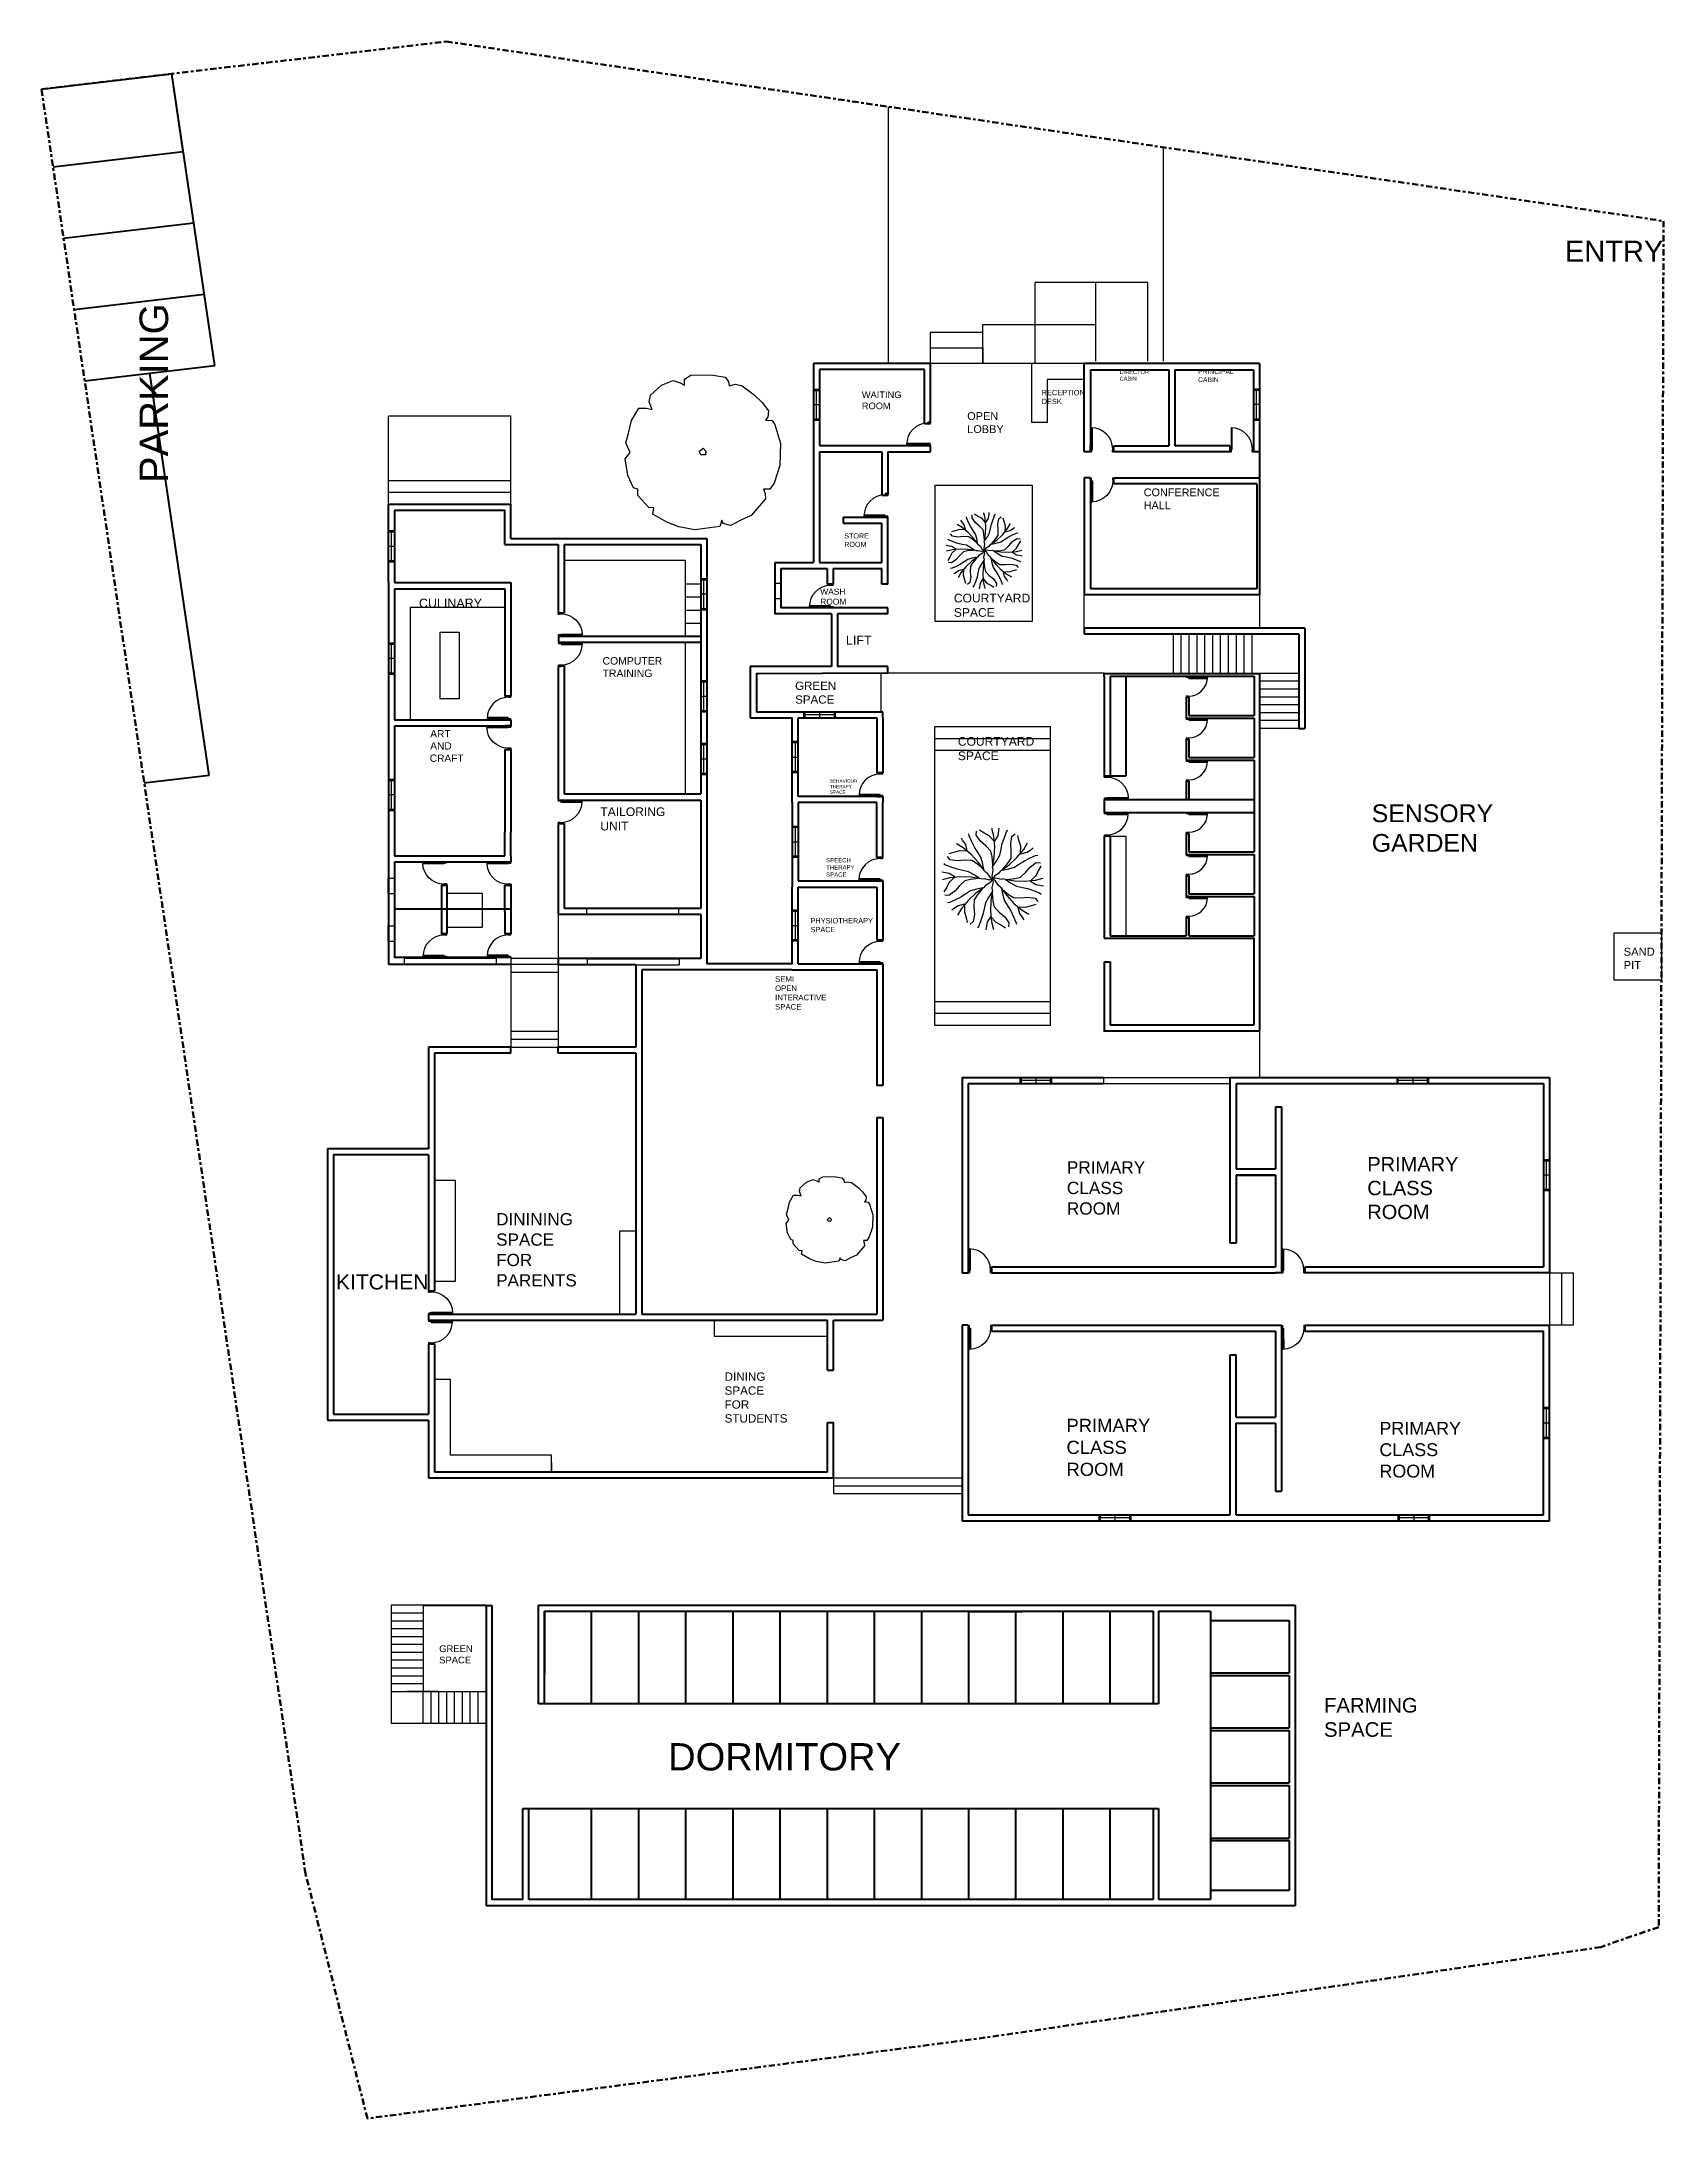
# Model space of a CAD drawing. Header units: metres. Extents: x 9 to 572, y -30 to 326.
# Drawn here: x 9.1 to 71.1, y 34.2 to 113.4 of the extents above; entities that cross this region are included whole.
import ezdxf

# ---------------------------------------------------------------- set-up
doc = ezdxf.new("R2010")
doc.units = ezdxf.units.M
doc.header["$LTSCALE"] = 0.01
doc.header["$MEASUREMENT"] = 0
doc.linetypes.add('ACAD_ISO04W100', pattern=[30, 24, -3, 0, -3])
for name, color, linetype in [('ARCH', 7, 'Continuous'), ('door space', 1, 'Continuous'), ('ELEVATION', 4, 'Continuous'), ('ID-LOOSE', 31, 'Continuous'), ('INBUILD', 81, 'Continuous'), ('STAIR', 231, 'Continuous'), ('TEXT', 141, 'Continuous'), ('WINDOW', 10, 'Continuous')]:
    doc.layers.add(name, color=color, linetype=linetype)
for name, color, linetype, lineweight in [('PARKING', 92, 'Continuous', 40), ('ROAD', 31, 'Continuous', 30), ('SITE BOUNDARY', 6, 'ACAD_ISO04W100', 60), ('WALL', 2, 'Continuous', 40)]:
    doc.layers.add(name, color=color, linetype=linetype, lineweight=lineweight)
doc.styles.get("Standard").update_dxf_attribs({"font": 'arial.ttf'})

msp = doc.modelspace()

# ---------------------------------------------------------------- texts
at = {"layer": 'TEXT'}
for s, height, p in [('CULINARY', 0.3409, (23.548, 91.847)), ('ART', 0.2779, (23.979, 86.894)), ('AND', 0.2779, (23.979, 86.431)), ('CRAFT', 0.2779, (23.96, 85.963))]:
    msp.add_text(s, height=height, dxfattribs=at).set_placement(p)
at = {"layer": 'TEXT', "attachment_point": 1}
for s, width, gutter_width, insert, char_height in [('ENTRY', 0.11373, 3.972, (67.29, 105.845), 0.7944), ('DIRECTOR CABIN', 0.13027, 0.764, (50.296, 100.913), 0.15278), ('PRINCIPAL CABIN', 0.23737, 0.92, (53.291, 100.943), 0.18405), ('WAITING ROOM', 0.08607, 1.269, (40.453, 100.094), 0.25382), ('RECEPTION DESK ', 0.05156, 1.015, (47.315, 100.153), 0.20292), ('OPEN LOBBY', 0.06937, 1.494, (44.477, 99.304), 0.2988), ('CONFERENCE HALL', 0.15505, 1.483, (51.213, 96.393), 0.29665), ('STORE ROOM', 0.16116, 0.976, (39.783, 94.681), 0.1951), ('WASH ROOM', 0.06616, 1.151, (38.865, 92.572), 0.2302), ('COURTYARD SPACE', 0.23761, 1.648, (43.966, 92.375), 0.3296), ('LIFT', 0.16466, 1.706, (39.848, 90.774), 0.3412), ('COMPUTER TRAINING', 0.21635, 1.425, (30.556, 89.957), 0.28504), ('GREEN SPACE', 0.07523, 1.577, (37.908, 89.022), 0.31544), ('COURTYARD SPACE', 0.23761, 1.648, (44.119, 86.906), 0.3296), ('BEHAVIOUR THERAPY SPACE', 0.06498, 0.636, (39.234, 85.293), 0.12722), ('TAILORING UNIT', 0.0263, 1.649, (30.472, 84.223), 0.32976), ('SENSORY GARDEN', 0.46978, 3.391, (59.919, 84.338), 0.67822), ('SPEECH THERAPY SPACE', 0.27426, 0.822, (39.091, 82.289), 0.16431), ('PHYSIOTHERAPY SPACE', 0.06005, 1.002, (38.496, 79.997), 0.20049), ('SAND PIT', 0.03746, 1.531, (69.534, 78.87), 0.3062), ('SEMI OPEN INTERACTIVE SPACE', 0.07419, 1.059, (37.143, 77.781), 0.21185), ('PRIMARY CLASS ROOM', 0.01677, 2.35, (48.28, 70.721), 0.47002), ('PRIMARY CLASS ROOM', 0.0195, 2.733, (59.748, 70.884), 0.54657), ('DININING SPACE FOR PARENTS', 0.21301, 2.331, (26.496, 68.743), 0.46628), ('KITCHEN', 0.38753, 2.88, (20.378, 66.404), 0.5759), ('DINING SPACE FOR STUDENTS', 0.18266, 1.594, (35.215, 62.663), 0.31887), ('PRIMARY CLASS ROOM', 0.01793, 2.512, (48.266, 60.893), 0.50248), ('PRIMARY CLASS ROOM', 0.01747, 2.448, (60.21, 60.776), 0.4896), ('GREEN SPACE', 0.38616, 1.29, (24.319, 52.25), 0.25804), ('FARMING SPACE', 0.0644, 2.777, (58.095, 50.241), 0.55538), ('DORMITORY', 0.50613, 5.207, (33.06, 48.518), 1.0413)]:
    msp.add_mtext_dynamic_manual_height_columns(s, width=width, gutter_width=gutter_width, heights=[0], dxfattribs=dict(at, insert=insert, char_height=char_height))
at = {"layer": 'TEXT', "insert": (12.883, 96.598), "char_height": 1.0905, "attachment_point": 1, "rotation": 90}
msp.add_mtext_dynamic_manual_height_columns('PARKING', width=0.50668, gutter_width=5.453, heights=[0], dxfattribs=at)

# ---------------------------------------------------------------- blocks, each defined once
blk = doc.blocks.new('BRANCHZ', base_point=(0.5, 0.5))
for p, q in [((0.83, 0.567), (0.876, 0.621)), ((0.876, 0.621), (0.934, 0.663)), ((0.934, 0.663), (0.976, 0.659)), ((0.959, 0.588), (0.984, 0.629)), ((0.533, 0.508), (0.5, 0.5)), ((0.584, 0.496), (0.533, 0.508)), ((0.613, 0.5), (0.584, 0.496)), ((0.613, 0.5), (0.717, 0.483)), ((0.629, 0.496), (0.684, 0.458)), ((0.642, 0.496), (0.721, 0.504)), ((0.684, 0.458), (0.738, 0.429)), ((0.717, 0.483), (0.821, 0.479)), ((0.721, 0.504), (0.776, 0.517)), ((0.738, 0.429), (0.796, 0.416)), ((0.776, 0.517), (0.83, 0.567)), ((0.796, 0.416), (0.851, 0.404)), ((0.821, 0.479), (0.926, 0.488)), ((0.876, 0.483), (0.93, 0.533)), ((0.876, 0.479), (0.93, 0.446)), ((0.926, 0.488), (1.001, 0.508)), ((0.93, 0.533), (0.959, 0.588)), ((0.93, 0.446), (0.984, 0.437)), ((0.984, 0.437), (1.005, 0.433)), ((0.851, 0.404), (0.913, 0.383)), ((0.913, 0.383), (0.967, 0.362)), ((0.967, 0.362), (0.984, 0.35))]:
    blk.add_line(p, q)
blk = doc.blocks.new('TREE-16')
at = {"xscale": 120, "yscale": 120, "zscale": 120}
for rotation in [134.9999999999999, 90, 44.99999999999985, 180, 224.9999999999999, 270, 314.9999999999998]:
    blk.add_blockref('BRANCHZ', (0, 0), dxfattribs=dict(at, rotation=rotation))
blk.add_blockref('BRANCHZ', (0, 0), dxfattribs=at)
blk = doc.blocks.new('Simple tree 13_cad-block.com')
at = {"color": 0}
for points in [[(-1468, -1499), (-1766, -1175), (-1766, -1008), (-1883, -968), (-2037, -632), (-2103, -179), (-1973, -11), (-2089, 248), (-2025, 481), (-1935, 856), (-1740, 1192), (-1534, 1192), (-1378, 1153), (-1456, 1360), (-1416, 1541), (-1119, 1813), (-809, 1943), (-615, 1878), (-498, 1813), (-498, 1981), (-330, 2085), (227, 2098), (602, 2033), (692, 1917), (718, 1800), (886, 1839), (1068, 1800), (1391, 1555), (1611, 1348), (1779, 1115), (1766, 946), (1701, 868), (1883, 856), (1948, 752), (2102, 235), (2090, -361), (1934, -839), (1818, -1008), (1649, -1008), (1689, -1124), (1701, -1266), (1313, -1719), (1028, -1848), (757, -1991), (550, -1939), (511, -1848), (459, -2017), (-214, -2107), (-653, -2029), (-977, -1900), (-1352, -1681), (-1326, -1512)], [(-58, -76), (-97, 15), (6, 105), (84, 28), (71, -76)]]:
    blk.add_lwpolyline(points, close=True, dxfattribs=at)

# ---------------------------------------------------------------- linework, layer by layer
for p, q in [((41.027, 95.295), (41.027, 95.294)), ((55.637, 89.335), (52.337, 89.335)), ((41.027, 84.645), (38.027, 84.645)), ((22.61, 78.499), (22.608, 78.499)), ((41.027, 78.254), (41.027, 78.253)), ((41.257, 73.61), (41.257, 78.023)), ((41.027, 72.392), (41.027, 72.392)), ((41.027, 72.392), (41.027, 72.392)), ((44.517, 64.232), (44.517, 64.232)), ((56.477, 64.461), (56.477, 60.962)), ((24.143, 63.752), (24.143, 61.069)), ((24.143, 61.069), (24.145, 61.069)), ((44.517, 57.002), (48.517, 57.002))]:
    msp.add_line(p, q)
at = {"layer": 'ARCH', "color": 32}
for p, q in [((52.936, 89.227), (52.836, 89.227)), ((52.836, 89.227), (52.836, 89.177)), ((52.896, 89.177), (52.836, 89.177)), ((52.936, 89.182), (52.896, 89.182)), ((52.896, 89.177), (52.896, 89.182)), ((52.936, 89.182), (52.936, 89.227)), ((52.836, 88.477), (52.896, 88.477)), ((52.836, 88.477), (52.836, 88.427)), ((52.836, 88.427), (52.936, 88.427)), ((52.896, 88.472), (52.896, 88.477)), ((52.896, 88.472), (52.936, 88.472)), ((52.936, 88.427), (52.936, 88.472)), ((52.936, 87.627), (52.836, 87.627)), ((52.836, 87.627), (52.836, 87.577)), ((52.896, 87.577), (52.836, 87.577)), ((52.936, 87.582), (52.896, 87.582)), ((52.896, 87.577), (52.896, 87.582)), ((52.936, 87.582), (52.936, 87.627)), ((52.836, 86.877), (52.896, 86.877)), ((52.836, 86.877), (52.836, 86.827)), ((52.836, 86.827), (52.936, 86.827)), ((52.896, 86.872), (52.896, 86.877)), ((52.896, 86.872), (52.936, 86.872)), ((52.936, 86.827), (52.936, 86.872)), ((52.936, 86.025), (52.836, 86.025)), ((52.836, 86.025), (52.836, 85.975)), ((52.896, 85.975), (52.836, 85.975)), ((52.936, 85.98), (52.896, 85.98)), ((52.896, 85.975), (52.896, 85.98)), ((52.936, 85.98), (52.936, 86.025)), ((52.836, 85.275), (52.896, 85.275)), ((52.836, 85.275), (52.836, 85.225)), ((52.836, 85.225), (52.936, 85.225)), ((52.896, 85.27), (52.896, 85.275)), ((52.896, 85.27), (52.936, 85.27)), ((52.936, 85.225), (52.936, 85.27)), ((52.936, 84.027), (52.836, 84.027)), ((52.836, 84.027), (52.836, 83.977)), ((52.936, 83.982), (52.936, 84.027)), ((52.896, 83.977), (52.836, 83.977)), ((52.836, 83.277), (52.896, 83.277)), ((52.836, 83.277), (52.836, 83.227)), ((52.836, 83.227), (52.936, 83.227)), ((52.936, 83.982), (52.896, 83.982)), ((52.896, 83.977), (52.896, 83.982)), ((52.896, 83.272), (52.896, 83.277)), ((52.896, 83.272), (52.936, 83.272)), ((52.936, 83.227), (52.936, 83.272)), ((52.936, 82.426), (52.836, 82.426)), ((52.836, 82.426), (52.836, 82.376)), ((52.936, 82.381), (52.936, 82.426)), ((52.896, 82.376), (52.836, 82.376)), ((52.836, 81.676), (52.896, 81.676)), ((52.836, 81.676), (52.836, 81.626)), ((52.836, 81.626), (52.936, 81.626)), ((52.936, 82.381), (52.896, 82.381)), ((52.896, 82.376), (52.896, 82.381)), ((52.896, 81.671), (52.896, 81.676)), ((52.896, 81.671), (52.936, 81.671)), ((52.936, 81.626), (52.936, 81.671)), ((52.936, 80.827), (52.836, 80.827)), ((52.836, 80.827), (52.836, 80.777)), ((52.896, 80.777), (52.836, 80.777)), ((52.836, 80.077), (52.896, 80.077)), ((52.836, 80.077), (52.836, 80.027)), ((52.936, 80.782), (52.896, 80.782)), ((52.896, 80.777), (52.896, 80.782)), ((52.896, 80.072), (52.896, 80.077)), ((52.896, 80.072), (52.936, 80.072)), ((52.936, 80.782), (52.936, 80.827)), ((52.936, 80.027), (52.936, 80.072)), ((52.836, 80.027), (52.936, 80.027))]:
    msp.add_line(p, q, dxfattribs=at)
for points in [[(53.646, 89.147), (53.646, 89.182), (52.936, 89.182), (52.936, 89.147)], [(53.646, 87.547), (53.646, 87.582), (52.936, 87.582), (52.936, 87.547)], [(53.646, 85.945), (53.646, 85.98), (52.936, 85.98), (52.936, 85.945)], [(53.646, 83.947), (53.646, 83.982), (52.936, 83.982), (52.936, 83.947)], [(53.646, 82.346), (53.646, 82.381), (52.936, 82.381), (52.936, 82.346)], [(53.646, 80.747), (53.646, 80.782), (52.936, 80.782), (52.936, 80.747)]]:
    msp.add_lwpolyline(points, close=True, dxfattribs=at)
at = {"layer": 'ARCH', "color": 40}
for centre in [(52.936, 89.182), (52.936, 87.582), (52.936, 85.98), (52.936, 83.982), (52.936, 82.381), (52.936, 80.782)]:
    msp.add_arc(centre, 0.71, 270, 357.17441, dxfattribs=at)
at = {"layer": 'Defpoints'}
for p, q in [((43.073, 98.876), (43.074, 98.876)), ((49.177, 98.025), (49.177, 98.025)), ((49.177, 98.025), (49.177, 98.025)), ((49.177, 98.025), (49.177, 98.025)), ((52.407, 98.025), (52.406, 98.025)), ((69.174, 79.437), (70.974, 79.437)), ((69.174, 77.637), (69.174, 79.437)), ((70.974, 79.437), (70.974, 77.637)), ((41.256, 78.254), (41.257, 78.023)), ((70.974, 77.637), (69.174, 77.637)), ((56.477, 64.461), (56.247, 64.461))]:
    msp.add_line(p, q, dxfattribs=at)
at = {"layer": 'door space'}
for p, q in [((42.973, 98.926), (42.973, 98.881)), ((43.073, 98.926), (42.973, 98.926)), ((43.013, 98.881), (42.973, 98.881)), ((43.013, 98.881), (43.013, 98.876)), ((43.073, 98.876), (43.013, 98.876)), ((43.073, 98.876), (43.073, 98.926)), ((49.219, 98.704), (49.219, 97.894)), ((49.254, 97.894), (49.254, 98.704)), ((54.552, 98.705), (54.552, 97.895)), ((54.587, 97.895), (54.587, 98.705)), ((43.074, 98.106), (42.163, 98.106)), ((42.163, 98.071), (42.973, 98.071)), ((42.973, 98.071), (42.973, 98.106)), ((42.973, 98.071), (42.973, 98.026)), ((42.973, 98.071), (43.013, 98.071)), ((42.973, 98.026), (43.073, 98.026)), ((43.013, 98.076), (43.013, 98.071)), ((43.013, 98.076), (43.073, 98.076)), ((43.073, 98.026), (43.073, 98.076)), ((49.219, 97.894), (49.174, 97.894)), ((49.174, 97.894), (49.174, 97.794)), ((49.174, 97.794), (49.224, 97.794)), ((49.219, 97.894), (49.254, 97.894)), ((49.219, 97.894), (49.219, 97.854)), ((49.224, 97.854), (49.219, 97.854)), ((49.224, 97.854), (49.224, 97.794)), ((50.029, 97.854), (50.024, 97.854)), ((50.024, 97.794), (50.024, 97.854)), ((50.024, 97.794), (50.074, 97.794)), ((50.074, 97.894), (50.029, 97.894)), ((50.029, 97.854), (50.029, 97.894)), ((50.074, 97.794), (50.074, 97.894)), ((54.552, 97.895), (54.507, 97.895)), ((54.507, 97.895), (54.507, 97.795)), ((54.507, 97.795), (54.557, 97.795)), ((54.552, 97.895), (54.587, 97.895)), ((54.552, 97.895), (54.552, 97.855)), ((54.557, 97.855), (54.552, 97.855)), ((54.557, 97.855), (54.557, 97.795)), ((55.362, 97.855), (55.357, 97.855)), ((55.357, 97.795), (55.357, 97.855)), ((55.357, 97.795), (55.407, 97.795)), ((55.407, 97.895), (55.362, 97.895)), ((55.362, 97.855), (55.362, 97.895)), ((55.407, 97.795), (55.407, 97.895)), ((49.176, 96.784), (49.226, 96.785)), ((49.177, 96.684), (49.176, 96.784)), ((49.222, 96.685), (49.177, 96.684)), ((49.222, 96.685), (49.222, 96.725)), ((49.227, 96.725), (49.222, 96.725)), ((49.23, 95.875), (49.222, 96.685)), ((49.222, 96.685), (49.257, 96.685)), ((49.227, 96.725), (49.226, 96.785)), ((49.257, 96.685), (49.265, 95.875)), ((50.026, 96.793), (50.076, 96.793)), ((50.026, 96.793), (50.026, 96.733)), ((50.031, 96.733), (50.026, 96.733)), ((50.031, 96.733), (50.032, 96.693)), ((50.077, 96.693), (50.032, 96.693)), ((50.076, 96.793), (50.077, 96.693)), ((41.344, 96.196), (41.344, 96.151)), ((41.444, 96.196), (41.344, 96.196)), ((41.384, 96.151), (41.344, 96.151)), ((41.384, 96.151), (41.384, 96.146)), ((41.444, 96.146), (41.384, 96.146)), ((41.444, 96.146), (41.444, 96.196)), ((41.344, 95.376), (40.534, 95.376)), ((40.534, 95.341), (41.344, 95.341)), ((41.344, 95.341), (41.344, 95.376)), ((41.344, 95.341), (41.344, 95.296)), ((41.344, 95.341), (41.384, 95.341)), ((41.344, 95.296), (41.444, 95.296)), ((41.384, 95.346), (41.384, 95.341)), ((41.384, 95.346), (41.444, 95.346)), ((41.444, 95.296), (41.444, 95.346)), ((39.257, 92.734), (39.257, 92.689)), ((39.357, 92.734), (39.257, 92.734)), ((39.357, 92.684), (39.357, 92.734)), ((39.297, 92.689), (39.257, 92.689)), ((39.297, 92.689), (39.297, 92.684)), ((39.357, 92.684), (39.297, 92.684)), ((28.866, 91.652), (28.966, 91.653)), ((28.866, 91.602), (28.866, 91.652)), ((28.866, 91.602), (28.926, 91.602)), ((28.926, 91.607), (28.966, 91.608)), ((28.926, 91.607), (28.926, 91.602)), ((28.966, 91.653), (28.966, 91.608)), ((39.257, 91.914), (38.447, 91.914)), ((38.447, 91.879), (39.257, 91.879)), ((39.257, 91.879), (39.257, 91.914)), ((39.257, 91.879), (39.257, 91.834)), ((39.257, 91.879), (39.297, 91.879)), ((39.257, 91.834), (39.357, 91.834)), ((39.297, 91.884), (39.357, 91.884)), ((39.357, 91.834), (39.357, 91.884)), ((39.657, 91.885), (39.657, 91.88)), ((28.875, 90.752), (28.875, 90.802)), ((28.935, 90.802), (28.875, 90.802)), ((28.975, 90.753), (28.875, 90.752)), ((28.878, 90.518), (28.878, 90.468)), ((28.978, 90.518), (28.878, 90.518)), ((28.938, 90.468), (28.878, 90.468)), ((28.935, 90.802), (28.935, 90.797)), ((28.975, 90.798), (28.935, 90.797)), ((28.978, 90.473), (28.938, 90.473)), ((28.938, 90.468), (28.938, 90.473)), ((28.974, 90.833), (29.784, 90.841)), ((28.975, 90.798), (28.974, 90.833)), ((29.785, 90.806), (28.975, 90.798)), ((28.975, 90.798), (28.975, 90.753)), ((28.978, 90.473), (28.978, 90.518)), ((29.788, 90.473), (28.978, 90.473)), ((28.978, 90.473), (28.978, 90.438)), ((28.978, 90.438), (29.788, 90.438)), ((28.878, 89.668), (28.878, 89.618)), ((28.878, 89.668), (28.938, 89.668)), ((28.878, 89.618), (28.978, 89.618)), ((28.938, 89.663), (28.938, 89.668)), ((28.938, 89.663), (28.978, 89.663)), ((28.978, 89.618), (28.978, 89.663)), ((26.958, 88.468), (26.958, 88.423)), ((27.058, 88.468), (26.958, 88.468)), ((26.998, 88.423), (26.958, 88.423)), ((26.998, 88.423), (26.998, 88.418)), ((27.058, 88.418), (26.998, 88.418)), ((27.058, 88.418), (27.058, 88.468)), ((26.14, 87.286), (26.95, 87.294)), ((26.95, 87.259), (26.14, 87.251)), ((26.958, 87.648), (26.148, 87.648)), ((26.148, 87.613), (26.958, 87.613)), ((26.95, 87.339), (27.05, 87.34)), ((26.95, 87.294), (26.95, 87.339)), ((26.95, 87.294), (26.95, 87.259)), ((26.95, 87.294), (26.99, 87.294)), ((26.958, 87.613), (26.958, 87.648)), ((26.958, 87.613), (26.958, 87.568)), ((26.958, 87.613), (26.998, 87.613)), ((26.958, 87.568), (27.058, 87.568)), ((26.99, 87.289), (26.99, 87.294)), ((26.99, 87.289), (27.05, 87.29)), ((26.998, 87.618), (26.998, 87.613)), ((26.998, 87.618), (27.058, 87.618)), ((27.05, 87.34), (27.05, 87.29)), ((27.058, 87.568), (27.058, 87.618)), ((26.959, 86.439), (26.958, 86.484)), ((26.998, 86.484), (26.958, 86.484)), ((27.059, 86.44), (26.959, 86.439)), ((27.058, 86.49), (26.998, 86.489)), ((26.998, 86.484), (26.998, 86.489)), ((27.058, 86.49), (27.059, 86.44)), ((41.157, 85.541), (41.157, 85.496)), ((41.257, 85.541), (41.157, 85.541)), ((41.197, 85.496), (41.157, 85.496)), ((41.197, 85.496), (41.197, 85.491)), ((41.257, 85.491), (41.197, 85.491)), ((41.257, 85.491), (41.257, 85.541)), ((49.707, 85.423), (49.807, 85.424)), ((49.707, 85.373), (49.707, 85.423)), ((49.707, 85.373), (49.767, 85.373)), ((49.767, 85.378), (49.807, 85.379)), ((49.807, 85.424), (49.807, 85.379)), ((28.867, 84.505), (28.867, 84.455)), ((28.967, 84.505), (28.867, 84.505)), ((28.927, 84.455), (28.867, 84.455)), ((28.967, 84.46), (28.927, 84.46)), ((28.927, 84.455), (28.927, 84.46)), ((28.967, 84.46), (28.967, 84.505)), ((29.777, 84.46), (28.967, 84.46)), ((28.967, 84.46), (28.967, 84.425)), ((28.967, 84.425), (29.777, 84.425)), ((41.157, 84.721), (40.347, 84.721)), ((40.347, 84.686), (41.157, 84.686)), ((41.157, 84.686), (41.157, 84.721)), ((41.157, 84.686), (41.157, 84.641)), ((41.157, 84.686), (41.197, 84.686)), ((41.157, 84.641), (41.257, 84.641)), ((41.197, 84.691), (41.197, 84.686)), ((41.197, 84.691), (41.257, 84.691)), ((41.257, 84.641), (41.257, 84.691)), ((49.708, 84.028), (49.708, 83.978)), ((49.808, 84.028), (49.708, 84.028)), ((49.716, 84.523), (49.716, 84.573)), ((49.776, 84.573), (49.716, 84.573)), ((49.816, 84.524), (49.716, 84.523)), ((49.776, 84.573), (49.776, 84.568)), ((49.816, 84.569), (49.776, 84.568)), ((49.808, 83.983), (49.808, 84.028)), ((49.815, 84.604), (50.625, 84.612)), ((49.816, 84.569), (49.815, 84.604)), ((50.626, 84.577), (49.816, 84.569)), ((49.816, 84.569), (49.816, 84.524)), ((28.867, 83.655), (28.867, 83.605)), ((28.867, 83.655), (28.927, 83.655)), ((28.867, 83.605), (28.967, 83.605)), ((28.927, 83.65), (28.927, 83.655)), ((28.927, 83.65), (28.967, 83.65)), ((28.967, 83.605), (28.967, 83.65)), ((49.768, 83.978), (49.708, 83.978)), ((49.808, 83.983), (49.768, 83.983)), ((49.768, 83.978), (49.768, 83.983)), ((50.618, 83.983), (49.808, 83.983)), ((49.808, 83.983), (49.808, 83.948)), ((49.808, 83.948), (50.618, 83.948)), ((49.708, 83.178), (49.708, 83.128)), ((49.708, 83.178), (49.768, 83.178)), ((49.708, 83.128), (49.808, 83.128)), ((49.768, 83.173), (49.768, 83.178)), ((49.768, 83.173), (49.808, 83.173)), ((49.808, 83.128), (49.808, 83.173)), ((23.691, 82.098), (24.501, 82.106)), ((24.501, 82.071), (23.691, 82.063)), ((24.501, 82.151), (24.601, 82.152)), ((24.501, 82.106), (24.501, 82.151)), ((24.501, 82.106), (24.541, 82.107)), ((24.501, 82.106), (24.501, 82.071)), ((24.541, 82.102), (24.541, 82.107)), ((24.541, 82.102), (24.601, 82.102)), ((24.601, 82.152), (24.601, 82.102)), ((26.15, 82.092), (26.96, 82.1)), ((26.961, 82.065), (26.151, 82.057)), ((26.96, 82.145), (27.06, 82.146)), ((26.96, 82.1), (26.96, 82.145)), ((26.96, 82.1), (27, 82.101)), ((26.96, 82.1), (26.961, 82.065)), ((27, 82.096), (27, 82.101)), ((27, 82.096), (27.06, 82.096)), ((27.06, 82.146), (27.06, 82.096)), ((41.152, 82.312), (41.152, 82.267)), ((41.252, 82.312), (41.152, 82.312)), ((41.192, 82.267), (41.152, 82.267)), ((41.192, 82.267), (41.192, 82.262)), ((41.252, 82.262), (41.192, 82.262)), ((41.252, 82.262), (41.252, 82.312)), ((24.549, 81.297), (24.509, 81.296)), ((24.51, 81.251), (24.509, 81.296)), ((24.61, 81.252), (24.51, 81.251)), ((24.549, 81.297), (24.549, 81.302)), ((24.609, 81.302), (24.549, 81.302)), ((24.609, 81.302), (24.61, 81.252)), ((27.008, 81.291), (26.968, 81.29)), ((26.969, 81.245), (26.968, 81.29)), ((27.069, 81.246), (26.969, 81.245)), ((27.008, 81.291), (27.008, 81.296)), ((27.068, 81.296), (27.008, 81.296)), ((27.068, 81.296), (27.069, 81.246)), ((41.152, 81.492), (40.342, 81.492)), ((40.342, 81.457), (41.152, 81.457)), ((41.152, 81.457), (41.152, 81.492)), ((41.152, 81.457), (41.152, 81.412)), ((41.152, 81.457), (41.192, 81.457)), ((41.152, 81.412), (41.252, 81.412)), ((41.192, 81.462), (41.192, 81.457)), ((41.192, 81.462), (41.252, 81.462)), ((41.252, 81.412), (41.252, 81.462)), ((24.51, 79.394), (24.51, 79.349)), ((24.61, 79.394), (24.51, 79.394)), ((24.55, 79.349), (24.51, 79.349)), ((24.55, 79.349), (24.55, 79.344)), ((24.61, 79.344), (24.55, 79.344)), ((24.61, 79.344), (24.61, 79.394)), ((26.959, 79.399), (26.959, 79.354)), ((27.059, 79.399), (26.959, 79.399)), ((26.999, 79.354), (26.959, 79.354)), ((26.999, 79.354), (26.999, 79.349)), ((27.059, 79.349), (26.999, 79.349)), ((27.059, 79.349), (27.059, 79.399)), ((24.51, 78.574), (23.7, 78.574)), ((23.7, 78.539), (24.51, 78.539)), ((24.51, 78.539), (24.51, 78.574)), ((24.51, 78.539), (24.51, 78.494)), ((24.51, 78.539), (24.55, 78.539)), ((24.51, 78.494), (24.61, 78.494)), ((24.55, 78.544), (24.55, 78.539)), ((24.55, 78.544), (24.61, 78.544)), ((24.61, 78.494), (24.61, 78.544)), ((26.959, 78.579), (26.149, 78.579)), ((26.149, 78.544), (26.959, 78.544)), ((26.959, 78.544), (26.959, 78.579)), ((26.959, 78.544), (26.959, 78.499)), ((26.959, 78.544), (26.999, 78.544)), ((26.959, 78.499), (27.059, 78.499)), ((26.999, 78.549), (26.999, 78.544)), ((26.999, 78.549), (27.059, 78.549)), ((27.059, 78.499), (27.059, 78.549)), ((41.156, 79.154), (41.156, 79.109)), ((41.256, 79.154), (41.156, 79.154)), ((41.196, 79.109), (41.156, 79.109)), ((41.196, 79.109), (41.196, 79.104)), ((41.256, 79.104), (41.196, 79.104)), ((41.256, 79.104), (41.256, 79.154)), ((41.156, 78.334), (40.346, 78.334)), ((40.346, 78.299), (41.156, 78.299)), ((41.156, 78.299), (41.156, 78.334)), ((41.156, 78.299), (41.156, 78.254)), ((41.156, 78.299), (41.196, 78.299)), ((41.156, 78.254), (41.256, 78.254)), ((41.196, 78.304), (41.196, 78.299)), ((41.196, 78.304), (41.256, 78.304)), ((41.256, 78.254), (41.256, 78.304)), ((44.561, 67.373), (44.561, 66.563)), ((44.596, 66.563), (44.596, 67.373)), ((56.522, 67.372), (56.522, 66.562)), ((56.557, 66.562), (56.557, 67.372)), ((23.912, 65.781), (24.012, 65.782)), ((23.913, 65.731), (23.912, 65.781)), ((24.012, 65.782), (24.013, 65.737)), ((44.561, 66.563), (44.516, 66.563)), ((44.516, 66.563), (44.516, 66.463)), ((44.516, 66.463), (44.566, 66.463)), ((44.561, 66.563), (44.596, 66.563)), ((44.561, 66.563), (44.561, 66.523)), ((44.566, 66.523), (44.561, 66.523)), ((44.566, 66.523), (44.566, 66.463)), ((45.371, 66.523), (45.366, 66.523)), ((45.366, 66.463), (45.366, 66.523)), ((45.366, 66.463), (45.416, 66.463)), ((45.416, 66.563), (45.371, 66.563)), ((45.371, 66.523), (45.371, 66.563)), ((45.416, 66.463), (45.416, 66.563)), ((56.522, 66.562), (56.477, 66.562)), ((56.477, 66.562), (56.477, 66.462)), ((56.477, 66.462), (56.527, 66.462)), ((56.522, 66.562), (56.557, 66.562)), ((56.522, 66.562), (56.522, 66.522)), ((56.527, 66.522), (56.522, 66.522)), ((56.527, 66.522), (56.527, 66.462)), ((57.332, 66.522), (57.327, 66.522)), ((57.327, 66.462), (57.327, 66.522)), ((57.327, 66.462), (57.377, 66.462)), ((57.377, 66.562), (57.332, 66.562)), ((57.332, 66.522), (57.332, 66.562)), ((57.377, 66.462), (57.377, 66.562)), ((23.913, 65.731), (23.973, 65.731)), ((23.973, 65.736), (24.013, 65.737)), ((23.973, 65.736), (23.973, 65.731)), ((23.915, 64.652), (23.915, 64.602)), ((24.015, 64.652), (23.915, 64.652)), ((23.975, 64.602), (23.915, 64.602)), ((23.921, 64.881), (23.921, 64.931)), ((23.981, 64.931), (23.921, 64.931)), ((24.021, 64.882), (23.921, 64.881)), ((24.015, 64.607), (23.975, 64.607)), ((23.975, 64.602), (23.975, 64.607)), ((23.981, 64.931), (23.981, 64.926)), ((24.021, 64.927), (23.981, 64.926)), ((24.015, 64.607), (24.015, 64.652)), ((24.825, 64.607), (24.015, 64.607)), ((24.015, 64.607), (24.015, 64.572)), ((24.015, 64.572), (24.825, 64.572)), ((24.02, 64.962), (24.83, 64.97)), ((24.021, 64.927), (24.02, 64.962)), ((24.831, 64.935), (24.021, 64.927)), ((24.021, 64.927), (24.021, 64.882)), ((44.515, 64.452), (44.565, 64.453)), ((44.516, 64.352), (44.515, 64.452)), ((44.561, 64.353), (44.516, 64.352)), ((44.561, 64.353), (44.56, 64.393)), ((44.565, 64.393), (44.56, 64.393)), ((44.569, 63.543), (44.561, 64.353)), ((44.561, 64.353), (44.596, 64.353)), ((44.565, 64.393), (44.565, 64.453)), ((44.596, 64.353), (44.604, 63.543)), ((45.364, 64.461), (45.414, 64.461)), ((45.364, 64.461), (45.365, 64.401)), ((45.37, 64.401), (45.365, 64.401)), ((45.37, 64.401), (45.37, 64.361)), ((45.415, 64.361), (45.37, 64.361)), ((45.414, 64.461), (45.415, 64.361)), ((56.473, 64.453), (56.523, 64.453)), ((56.474, 64.353), (56.473, 64.453)), ((56.519, 64.353), (56.474, 64.353)), ((56.519, 64.353), (56.519, 64.393)), ((56.524, 64.393), (56.519, 64.393)), ((56.527, 63.543), (56.519, 64.353)), ((56.519, 64.353), (56.554, 64.353)), ((56.524, 64.393), (56.523, 64.453)), ((56.554, 64.353), (56.562, 63.543)), ((57.323, 64.461), (57.373, 64.462)), ((57.323, 64.461), (57.324, 64.401)), ((57.329, 64.401), (57.324, 64.401)), ((57.329, 64.401), (57.329, 64.361)), ((57.374, 64.362), (57.329, 64.361)), ((57.373, 64.462), (57.374, 64.362)), ((23.915, 63.802), (23.915, 63.752)), ((23.915, 63.802), (23.975, 63.802)), ((23.915, 63.752), (24.015, 63.752)), ((23.975, 63.797), (23.975, 63.802)), ((23.975, 63.797), (24.015, 63.797)), ((24.015, 63.752), (24.015, 63.797))]:
    msp.add_line(p, q, dxfattribs=at)
for centre, major_axis in [((42.973, 98.071), (-0.573, -0.573)), ((49.219, 97.894), (-0.573, 0.573)), ((54.552, 97.895), (-0.573, 0.573)), ((41.344, 95.341), (-0.573, -0.573)), ((39.257, 91.879), (-0.573, -0.573)), ((28.978, 90.473), (0.573, 0.573)), ((26.958, 87.613), (-0.573, -0.573)), ((41.157, 84.686), (-0.573, -0.573)), ((28.967, 84.46), (0.573, 0.573)), ((49.808, 83.983), (0.573, 0.573)), ((41.152, 81.457), (-0.573, -0.573)), ((24.51, 78.539), (-0.573, -0.573)), ((26.959, 78.544), (-0.573, -0.573)), ((41.156, 78.299), (-0.573, -0.573)), ((44.561, 66.563), (-0.573, 0.573)), ((56.522, 66.562), (-0.573, 0.573)), ((24.015, 64.607), (0.573, 0.573))]:
    msp.add_ellipse(centre, major_axis=major_axis, ratio=1, start_param=3.926991, end_param=5.497787, dxfattribs=at)
at = {"layer": 'door space', "extrusion": (0, 0, -1)}
for centre, major_axis in [((49.222, 96.685), (-0.567, -0.578)), ((28.975, 90.798), (0.578, -0.567)), ((26.95, 87.294), (-0.578, 0.567)), ((49.816, 84.569), (0.578, -0.567)), ((24.501, 82.106), (-0.578, 0.567)), ((26.96, 82.1), (-0.578, 0.567)), ((24.021, 64.927), (0.578, -0.567)), ((44.561, 64.353), (-0.567, -0.578)), ((56.519, 64.353), (-0.567, -0.578))]:
    msp.add_ellipse(centre, major_axis=major_axis, ratio=1, start_param=3.926991, end_param=5.497787, dxfattribs=at)
at = {"layer": 'ELEVATION'}
for p, q in [((48.947, 101.155), (43.074, 101.155)), ((43.256, 96.515), (46.956, 96.515)), ((43.256, 91.315), (43.256, 96.515)), ((46.956, 96.515), (46.956, 91.315)), ((48.947, 91.065), (48.947, 92.335)), ((55.637, 92.335), (55.637, 91.065)), ((46.956, 91.315), (43.256, 91.315)), ((41.198, 87.875), (41.198, 89.354)), ((41.445, 89.355), (49.706, 89.355)), ((49.706, 89.327), (49.706, 89.355)), ((43.239, 87.306), (47.639, 87.306)), ((43.239, 75.906), (43.239, 87.306)), ((47.639, 87.306), (47.639, 75.906)), ((24.61, 80.949), (25.973, 80.949)), ((25.973, 80.349), (25.973, 80.949)), ((25.973, 79.649), (25.973, 80.349)), ((28.867, 80.141), (28.867, 78.453)), ((24.61, 79.649), (25.973, 79.649)), ((27.06, 78.499), (27.06, 75.071)), ((28.867, 78.223), (28.867, 75.071)), ((47.639, 75.906), (43.239, 75.906)), ((47.267, 75.906), (47.267, 75.922)), ((55.637, 75.692), (55.637, 73.922)), ((24.143, 66.152), (24.141, 66.152)), ((31.053, 64.882), (31.053, 64.881)), ((34.82, 64.654), (34.82, 64.652))]:
    msp.add_line(p, q, dxfattribs=at)
at = {"layer": 'ID-LOOSE'}
msp.add_line((40.76, 98.037), (40.76, 98.037), dxfattribs=at)
at = {"layer": 'INBUILD'}
for p, q in [((46.928, 101.155), (46.928, 98.912)), ((48.947, 100.555), (47.528, 100.555)), ((47.528, 100.555), (47.528, 98.912)), ((47.528, 98.912), (46.928, 98.912)), ((29.097, 93.653), (33.705, 93.653)), ((33.705, 93.653), (33.705, 90.753)), ((33.705, 92.753), (34.305, 92.753)), ((33.705, 92.753), (33.705, 92.253)), ((33.705, 92.253), (34.305, 92.253)), ((26.83, 91.852), (23.208, 91.852)), ((23.208, 91.852), (23.208, 87.568)), ((33.705, 91.753), (34.305, 91.753)), ((33.705, 91.253), (34.305, 91.253)), ((24.355, 90.915), (25.089, 90.915)), ((24.355, 88.36), (24.355, 90.915)), ((25.089, 90.915), (25.089, 88.36)), ((33.705, 90.523), (33.705, 84.735)), ((25.089, 88.36), (24.355, 88.36)), ((49.936, 83.127), (50.536, 83.127)), ((50.536, 83.127), (50.536, 79.327)), ((24.943, 69.988), (24.143, 69.988)), ((24.943, 66.152), (24.943, 69.988)), ((31.803, 68.055), (31.203, 68.055)), ((31.803, 68.055), (31.203, 68.055)), ((31.803, 68.055), (31.203, 68.055)), ((31.203, 68.055), (31.203, 64.882)), ((24.143, 66.152), (24.943, 66.152)), ((34.82, 64.652), (34.82, 64.052)), ((34.82, 64.052), (39.145, 64.052)), ((24.143, 62.411), (24.743, 62.411)), ((24.743, 62.411), (24.743, 59.511)), ((28.609, 59.511), (24.743, 59.511)), ((28.609, 59.211), (28.609, 59.511)), ((28.609, 59.211), (28.608, 58.859)), ((28.608, 58.859), (28.608, 59.211)), ((28.608, 59.211), (28.609, 59.211))]:
    msp.add_line(p, q, dxfattribs=at)
at = {"layer": 'PARKING'}
for p, q in [((9.141, 111.63), (14.109, 112.214)), ((15.757, 101.08), (14.109, 112.214)), ((14.548, 109.245), (14.109, 112.214)), ((9.58, 108.661), (14.548, 109.245)), ((9.983, 105.94), (14.951, 106.523)), ((10.386, 103.218), (15.354, 103.802)), ((10.789, 100.497), (15.757, 101.08)), ((15.543, 85.448), (13.273, 100.788)), ((15.543, 85.448), (13.273, 100.788)), ((13.059, 85.157), (15.543, 85.448))]:
    msp.add_line(p, q, dxfattribs=at)
at = {"layer": 'ROAD'}
for p, q in [((22.38, 96.698), (22.38, 99.148)), ((27.06, 99.148), (22.38, 99.148)), ((27.06, 96.698), (27.06, 99.148))]:
    msp.add_line(p, q, dxfattribs=at)
at = {"layer": 'SITE BOUNDARY'}
for p, q in [((9.141, 111.63), (24.597, 113.445)), ((24.597, 113.445), (71.055, 106.597)), ((19.22, 43.537), (9.141, 111.63)), ((71.055, 106.597), (70.871, 41.503)), ((21.579, 34.198), (19.22, 43.537)), ((70.871, 41.503), (68.66, 40.737)), ((68.66, 40.737), (45.168, 37.282)), ((45.168, 37.282), (21.579, 34.198))]:
    msp.add_line(p, q, dxfattribs=at)
at = {"layer": 'STAIR'}
for p, q in [((41.474, 101.155), (41.474, 110.958)), ((51.974, 101.255), (51.974, 109.41)), ((47.074, 101.155), (47.074, 104.255)), ((51.374, 104.255), (47.074, 104.255)), ((49.374, 104.255), (49.374, 101.255)), ((51.374, 101.255), (51.374, 104.255)), ((43.074, 101.155), (43.074, 102.355)), ((43.074, 102.355), (45.074, 102.355)), ((45.074, 101.155), (45.074, 102.655)), ((45.074, 102.655), (49.374, 102.655)), ((43.074, 101.755), (45.074, 101.755)), ((45.074, 101.755), (45.074, 101.155)), ((22.38, 96.698), (24.547, 96.698)), ((22.38, 95.798), (22.38, 96.698)), ((24.547, 96.698), (27.06, 96.698)), ((27.06, 95.798), (27.06, 96.698)), ((22.38, 96.248), (24.547, 96.248)), ((24.547, 96.248), (27.06, 96.248)), ((52.337, 90.835), (52.337, 89.335)), ((52.637, 90.835), (52.637, 89.335)), ((52.937, 90.835), (52.937, 89.335)), ((53.237, 90.835), (53.237, 89.335)), ((53.537, 90.835), (53.537, 89.335)), ((53.837, 90.835), (53.837, 89.335)), ((54.137, 90.835), (54.137, 89.335)), ((54.437, 90.835), (54.437, 89.335)), ((54.737, 90.835), (54.737, 89.335)), ((55.037, 90.835), (55.037, 89.335)), ((55.337, 90.835), (55.337, 89.335)), ((57.137, 89.335), (55.637, 89.335)), ((57.137, 89.035), (55.637, 89.035)), ((57.137, 88.735), (55.637, 88.735)), ((57.137, 88.435), (55.637, 88.435)), ((57.137, 88.135), (55.637, 88.135)), ((57.137, 87.835), (55.637, 87.835)), ((57.137, 87.535), (55.637, 87.535)), ((57.137, 87.235), (55.637, 87.235)), ((43.239, 86.856), (47.639, 86.856)), ((43.239, 86.406), (47.639, 86.406)), ((28.867, 78.453), (27.06, 78.453)), ((28.867, 78.223), (27.06, 78.223)), ((28.867, 77.923), (27.06, 77.923)), ((47.639, 76.806), (43.239, 76.806)), ((47.639, 76.356), (43.239, 76.356)), ((28.867, 75.671), (27.06, 75.671)), ((28.867, 75.371), (27.06, 75.371)), ((27.06, 75.071), (28.867, 75.071)), ((66.707, 66.462), (67.607, 66.462)), ((66.707, 66.462), (66.708, 64.462)), ((67.157, 66.462), (67.157, 64.462)), ((67.607, 66.462), (67.607, 64.462)), ((67.607, 64.462), (66.707, 64.462)), ((39.375, 58.639), (44.287, 58.639)), ((39.375, 58.639), (39.375, 58.039)), ((39.375, 58.339), (44.287, 58.339)), ((39.375, 58.039), (44.287, 58.039)), ((23.708, 53.778), (22.484, 53.778)), ((22.484, 53.778), (22.484, 50.479)), ((23.708, 53.478), (22.508, 53.478)), ((23.708, 53.178), (22.508, 53.178)), ((23.708, 53.778), (23.708, 50.478)), ((23.684, 52.879), (22.484, 52.879)), ((23.684, 52.579), (22.484, 52.579)), ((23.684, 52.279), (22.484, 52.279)), ((23.684, 51.979), (22.484, 51.979)), ((23.684, 51.679), (22.484, 51.679)), ((23.684, 51.379), (22.484, 51.379)), ((23.684, 51.079), (22.484, 51.079)), ((23.684, 50.779), (22.484, 50.779)), ((26.084, 50.479), (22.484, 50.479)), ((22.484, 50.479), (22.484, 49.279)), ((24.267, 50.483), (23.067, 50.483)), ((23.708, 49.278), (23.708, 50.478)), ((24.008, 49.278), (24.008, 50.478)), ((24.308, 49.278), (24.308, 50.478)), ((24.608, 49.278), (24.608, 50.478)), ((24.908, 49.278), (24.908, 50.478)), ((25.208, 49.278), (25.208, 50.478)), ((25.208, 49.278), (25.208, 50.478)), ((25.508, 49.278), (25.508, 50.478)), ((25.808, 49.278), (25.808, 50.478)), ((22.484, 49.279), (26.084, 49.279))]:
    msp.add_line(p, q, dxfattribs=at)
at = {"layer": 'WALL'}
for p, q in [((43.074, 101.16), (38.614, 101.16)), ((38.614, 101.155), (38.614, 97.795)), ((38.844, 100.93), (38.844, 98.03)), ((42.844, 100.93), (38.844, 100.93)), ((42.844, 98.871), (42.844, 100.93)), ((43.074, 98.876), (43.074, 101.16)), ((48.947, 97.795), (48.947, 101.155)), ((55.637, 101.155), (48.947, 101.155)), ((49.177, 100.925), (49.177, 98.025)), ((49.177, 100.925), (52.177, 100.925)), ((52.177, 100.925), (52.177, 98.025)), ((52.407, 100.925), (52.407, 98.025)), ((52.407, 100.925), (55.407, 100.925)), ((55.407, 100.925), (55.407, 97.795)), ((55.637, 101.155), (55.637, 92.335)), ((42.844, 98.871), (43.074, 98.871)), ((38.614, 97.795), (38.614, 93.565)), ((38.844, 98.03), (43.074, 98.03)), ((38.844, 97.795), (38.844, 95.065)), ((38.844, 97.795), (41.215, 97.795)), ((41.215, 97.795), (41.215, 96.141)), ((41.445, 97.795), (43.074, 97.795)), ((41.445, 97.795), (41.445, 96.141)), ((43.074, 97.795), (43.074, 98.03)), ((49.176, 97.795), (48.947, 97.795)), ((49.176, 98.024), (49.176, 97.794)), ((50.076, 97.794), (50.076, 98.024)), ((50.076, 98.024), (52.177, 98.024)), ((52.406, 97.795), (50.076, 97.795)), ((54.507, 97.795), (52.406, 97.795)), ((54.507, 98.025), (52.407, 98.025)), ((54.507, 98.025), (54.507, 97.795)), ((55.637, 97.795), (55.407, 97.795)), ((48.947, 96.794), (48.947, 92.335)), ((49.177, 96.794), (48.947, 96.794)), ((49.177, 96.794), (49.177, 96.564)), ((50.077, 96.794), (55.637, 96.795)), ((50.077, 96.564), (50.077, 96.794)), ((41.215, 96.141), (41.445, 96.141)), ((49.177, 96.565), (49.177, 92.565)), ((49.177, 96.564), (49.177, 96.564)), ((55.537, 96.565), (50.077, 96.565)), ((55.537, 96.565), (55.537, 92.565)), ((22.38, 95.798), (24.547, 95.798)), ((22.38, 92.798), (22.38, 95.798)), ((22.61, 95.568), (24.547, 95.568)), ((22.61, 95.568), (22.61, 92.798)), ((24.547, 95.798), (27.06, 95.798)), ((24.547, 95.568), (26.83, 95.568)), ((26.83, 94.253), (26.83, 95.568)), ((27.06, 94.483), (27.06, 95.798)), ((39.744, 95.295), (39.744, 95.065)), ((39.744, 95.295), (41.445, 95.295)), ((41.445, 92.735), (41.445, 95.295)), ((27.06, 94.483), (28.867, 94.483)), ((28.867, 94.483), (34.535, 94.483)), ((34.535, 94.483), (34.535, 78.253)), ((38.844, 95.065), (38.844, 93.565)), ((39.744, 95.065), (41.215, 95.065)), ((41.215, 93.565), (41.215, 95.065)), ((26.83, 94.253), (28.867, 94.253)), ((28.867, 94.253), (28.867, 91.653)), ((29.097, 94.253), (34.305, 94.253)), ((29.097, 94.253), (29.097, 91.653)), ((34.305, 94.253), (34.305, 84.735)), ((37.127, 93.565), (38.614, 93.565)), ((37.127, 93.565), (37.127, 91.605)), ((38.844, 93.565), (41.215, 93.565)), ((22.38, 92.798), (22.38, 78.499)), ((22.61, 92.798), (24.547, 92.798)), ((24.547, 92.798), (27.06, 92.798)), ((27.06, 92.798), (27.06, 88.468)), ((37.357, 93.335), (39.127, 93.335)), ((37.357, 93.335), (37.357, 91.835)), ((39.127, 93.335), (39.127, 92.735)), ((39.357, 92.735), (39.127, 92.735)), ((39.357, 93.335), (41.215, 93.335)), ((39.357, 93.335), (39.357, 92.735)), ((41.215, 92.735), (41.215, 93.335)), ((41.445, 92.735), (41.215, 92.735)), ((22.61, 92.568), (26.83, 92.568)), ((22.61, 92.568), (22.61, 87.568)), ((26.83, 92.568), (26.83, 88.468)), ((55.637, 92.335), (48.947, 92.335)), ((55.537, 92.565), (49.177, 92.565)), ((28.867, 91.653), (29.097, 91.653)), ((39.297, 91.605), (37.127, 91.605)), ((41.445, 91.835), (37.357, 91.835)), ((39.297, 91.605), (39.297, 89.605)), ((41.445, 91.605), (39.527, 91.605)), ((39.527, 91.605), (39.527, 89.605)), ((41.445, 91.605), (41.445, 91.835)), ((28.875, 90.753), (34.305, 90.753)), ((28.875, 90.752), (28.875, 90.523)), ((28.875, 90.523), (34.305, 90.523)), ((29.108, 90.517), (29.108, 90.518)), ((48.947, 91.065), (48.947, 90.835)), ((57.367, 91.065), (48.947, 91.065)), ((57.137, 90.835), (48.947, 90.835)), ((57.137, 90.835), (57.137, 89.035)), ((57.367, 91.065), (57.367, 89.035)), ((28.867, 89.623), (28.867, 84.505)), ((28.875, 89.623), (29.097, 89.623)), ((28.878, 89.618), (28.978, 89.618)), ((29.097, 89.623), (29.097, 84.735)), ((29.097, 89.618), (29.108, 89.618)), ((39.297, 89.605), (36.197, 89.605)), ((36.197, 89.605), (36.197, 87.645)), ((41.445, 89.605), (39.527, 89.605)), ((41.445, 89.355), (41.445, 89.605)), ((36.424, 89.335), (41.445, 89.355)), ((36.427, 89.335), (36.427, 87.875)), ((49.706, 89.327), (55.636, 89.327)), ((49.706, 89.227), (49.706, 89.327)), ((49.706, 89.227), (49.706, 85.427)), ((49.936, 89.227), (52.836, 89.227)), ((49.936, 89.227), (49.936, 85.427)), ((50.536, 89.227), (50.536, 85.427)), ((52.836, 89.227), (55.436, 89.227)), ((55.436, 89.227), (55.436, 87.727)), ((55.636, 89.327), (55.636, 83.743)), ((57.137, 89.035), (57.137, 87.235)), ((57.367, 89.035), (57.367, 87.235)), ((27.06, 88.468), (26.83, 88.468)), ((52.836, 88.427), (52.936, 88.427)), ((52.836, 88.427), (52.836, 87.627)), ((52.936, 88.427), (52.936, 87.727)), ((22.61, 87.568), (26.83, 87.568)), ((22.61, 87.338), (26.83, 87.338)), ((22.61, 87.338), (22.61, 82.38)), ((26.83, 87.568), (27.06, 87.568)), ((27.061, 87.338), (26.831, 87.338)), ((27.06, 87.568), (27.06, 87.338)), ((34.305, 87.385), (34.305, 85.468)), ((36.197, 87.645), (37.797, 87.645)), ((36.427, 87.875), (41.257, 87.875)), ((37.797, 84.415), (37.797, 87.645)), ((38.027, 87.645), (41.027, 87.645)), ((38.027, 84.645), (38.027, 87.645)), ((41.027, 87.645), (41.027, 85.544)), ((41.257, 87.645), (41.257, 87.875)), ((41.257, 87.645), (41.257, 85.544)), ((52.836, 87.627), (55.436, 87.627)), ((52.936, 87.727), (55.436, 87.727)), ((55.436, 87.627), (55.436, 86.127)), ((57.137, 87.235), (57.367, 87.235)), ((26.831, 86.438), (27.061, 86.438)), ((26.831, 86.438), (26.831, 83.28)), ((27.06, 86.438), (27.06, 83.28)), ((52.836, 86.827), (52.936, 86.827)), ((52.836, 86.827), (52.836, 86.027)), ((52.936, 86.827), (52.936, 86.127)), ((52.836, 86.027), (55.436, 86.027)), ((52.936, 86.127), (55.436, 86.127)), ((55.436, 86.027), (55.436, 83.743)), ((41.257, 85.544), (41.027, 85.544)), ((49.706, 85.427), (50.536, 85.427)), ((52.836, 85.227), (52.936, 85.227)), ((52.836, 85.227), (52.836, 84.527)), ((52.936, 85.227), (52.936, 84.527)), ((28.867, 84.505), (34.305, 84.505)), ((29.097, 84.735), (34.305, 84.735)), ((34.305, 84.505), (34.305, 80.371)), ((37.797, 84.415), (37.797, 81.185)), ((41.027, 84.645), (38.027, 84.645)), ((41.027, 84.415), (38.027, 84.415)), ((38.027, 84.415), (38.027, 81.415)), ((41.027, 84.644), (41.257, 84.644)), ((41.027, 82.315), (41.027, 84.415)), ((41.254, 82.315), (41.257, 84.415)), ((41.257, 84.644), (41.257, 84.415)), ((49.706, 84.527), (55.436, 84.527)), ((49.706, 84.527), (49.706, 84.027)), ((49.706, 84.027), (55.436, 84.027)), ((55.436, 84.027), (55.436, 82.527)), ((55.636, 84.027), (55.636, 75.692)), ((26.83, 82.38), (26.831, 83.28)), ((27.06, 82.38), (27.06, 83.28)), ((28.867, 83.605), (28.867, 80.141)), ((28.867, 83.605), (29.097, 83.605)), ((28.867, 83.605), (28.967, 83.605)), ((29.097, 83.605), (29.097, 80.371)), ((52.836, 83.227), (52.936, 83.227)), ((52.836, 83.227), (52.836, 82.427)), ((52.936, 83.227), (52.936, 82.527)), ((49.706, 83.127), (49.706, 79.227)), ((49.936, 83.127), (49.708, 83.127)), ((49.936, 83.127), (49.936, 79.327)), ((49.936, 83.127), (49.936, 79.327)), ((52.836, 82.427), (55.436, 82.427)), ((52.936, 82.527), (55.436, 82.527)), ((55.436, 82.427), (55.436, 80.927)), ((22.61, 82.38), (26.83, 82.38)), ((22.61, 82.15), (22.61, 78.499)), ((22.61, 82.15), (27.06, 82.15)), ((27.06, 82.38), (27.06, 82.15)), ((41.254, 82.315), (41.024, 82.315)), ((52.836, 81.627), (52.836, 80.827)), ((52.836, 81.626), (52.936, 81.626)), ((52.936, 81.627), (52.936, 80.927)), ((24.41, 81.25), (24.41, 79.399)), ((24.41, 81.25), (24.61, 81.25)), ((24.41, 81.25), (24.61, 81.25)), ((24.61, 81.25), (24.61, 80.349)), ((26.829, 81.25), (27.06, 81.25)), ((26.829, 80.249), (26.829, 81.25)), ((27.06, 81.25), (27.06, 80.249)), ((37.797, 78.253), (37.797, 81.185)), ((38.027, 81.415), (41.027, 81.415)), ((38.027, 81.185), (41.027, 81.185)), ((38.027, 78.253), (38.027, 81.185)), ((41.024, 81.415), (41.024, 81.415)), ((41.024, 81.415), (41.254, 81.415)), ((41.027, 81.185), (41.027, 79.154)), ((41.254, 81.415), (41.257, 81.185)), ((41.257, 81.185), (41.256, 79.154)), ((52.936, 80.927), (55.436, 80.927)), ((22.61, 80.349), (27.06, 80.349)), ((24.61, 80.349), (24.61, 79.649)), ((24.61, 80.249), (24.61, 79.399)), ((26.829, 80.249), (26.829, 79.399)), ((27.06, 80.349), (27.06, 80.249)), ((27.06, 80.249), (27.06, 79.399)), ((34.305, 80.141), (28.867, 80.141)), ((34.305, 80.371), (29.097, 80.371)), ((34.305, 80.142), (34.305, 78.453)), ((52.936, 80.827), (52.836, 80.827)), ((52.936, 80.827), (55.436, 80.827)), ((55.436, 80.827), (55.436, 79.327)), ((24.61, 79.399), (24.41, 79.399)), ((24.619, 79.399), (24.41, 79.399)), ((27.06, 79.399), (26.829, 79.399)), ((49.936, 79.327), (52.836, 79.327)), ((52.836, 80.027), (52.936, 80.027)), ((52.836, 80.027), (52.836, 79.327)), ((52.936, 80.027), (52.936, 79.327)), ((52.936, 79.327), (55.436, 79.327)), ((22.38, 78.499), (22.38, 78.223)), ((27.06, 78.499), (22.61, 78.499)), ((41.256, 79.154), (41.026, 79.154)), ((49.706, 79.227), (55.436, 79.227)), ((55.436, 75.922), (55.436, 79.227)), ((27.06, 78.223), (22.38, 78.223)), ((34.305, 78.453), (28.867, 78.453)), ((28.867, 78.453), (28.867, 78.223)), ((31.824, 78.22), (28.867, 78.22)), ((31.824, 78.22), (31.824, 75.071)), ((32.054, 78.023), (32.054, 64.882)), ((37.797, 78.023), (32.054, 78.023)), ((37.797, 78.253), (34.535, 78.253)), ((37.797, 78.023), (41.027, 78.023)), ((38.027, 78.253), (41.257, 78.253)), ((41.027, 78.023), (41.027, 73.61)), ((41.257, 78.253), (41.257, 73.61)), ((49.706, 78.327), (49.936, 78.327)), ((49.706, 78.327), (49.706, 75.692)), ((49.936, 78.327), (49.936, 75.922)), ((49.677, 75.922), (49.706, 75.922)), ((49.677, 75.692), (55.637, 75.692)), ((49.936, 75.922), (55.436, 75.922)), ((55.636, 75.922), (55.637, 75.922)), ((27.06, 75.071), (23.913, 75.071)), ((23.913, 75.071), (23.913, 71.191)), ((27.06, 74.841), (24.143, 74.841)), ((24.143, 74.841), (24.143, 65.782)), ((27.06, 74.841), (27.06, 75.071)), ((31.824, 75.071), (28.867, 75.071)), ((28.867, 74.841), (28.867, 75.071)), ((31.824, 74.841), (28.867, 74.841)), ((31.824, 74.841), (28.867, 74.841)), ((31.824, 74.841), (31.824, 64.882)), ((44.287, 73.922), (44.287, 66.462)), ((44.287, 73.922), (49.677, 73.922)), ((44.517, 73.922), (49.677, 73.922)), ((46.497, 73.922), (49.677, 73.922)), ((54.517, 73.922), (54.747, 73.922)), ((54.517, 67.592), (54.517, 73.922)), ((54.747, 73.922), (56.477, 73.922)), ((56.477, 73.922), (66.707, 73.922)), ((66.707, 73.922), (66.707, 66.462)), ((41.257, 73.61), (41.027, 73.61)), ((44.517, 73.692), (49.677, 73.692)), ((44.517, 73.692), (44.517, 66.692)), ((54.747, 73.692), (60.883, 73.692)), ((54.747, 73.692), (54.747, 70.422)), ((60.883, 73.692), (66.477, 73.692)), ((66.477, 73.692), (66.477, 66.692)), ((41.027, 72.392), (41.027, 64.882)), ((41.027, 72.392), (41.257, 72.392)), ((41.257, 72.392), (41.257, 66.462)), ((56.247, 72.792), (56.477, 72.792)), ((56.247, 72.792), (56.247, 70.422)), ((56.477, 72.792), (56.477, 66.692)), ((23.913, 71.191), (20.052, 71.191)), ((20.052, 71.191), (20.052, 60.839)), ((23.913, 70.961), (20.282, 70.961)), ((20.282, 70.961), (20.282, 61.069)), ((23.913, 70.961), (23.913, 65.782)), ((56.247, 70.422), (54.747, 70.422)), ((54.747, 70.192), (54.747, 67.592)), ((54.747, 70.192), (56.247, 70.192)), ((56.247, 70.192), (54.747, 70.192)), ((56.247, 70.192), (56.247, 66.692)), ((54.747, 67.592), (54.517, 67.592)), ((44.517, 66.692), (44.517, 66.462)), ((45.417, 66.692), (56.247, 66.692)), ((45.417, 66.462), (45.417, 66.692)), ((56.477, 66.692), (56.477, 66.462)), ((57.377, 66.462), (57.377, 66.692)), ((57.377, 66.692), (66.477, 66.692)), ((23.913, 65.782), (24.143, 65.782)), ((41.257, 66.462), (41.257, 64.652)), ((44.287, 66.462), (44.517, 66.462)), ((45.417, 66.462), (56.247, 66.462)), ((56.477, 66.462), (56.247, 66.462)), ((66.707, 66.462), (57.377, 66.462)), ((23.913, 64.882), (31.824, 64.882)), ((23.915, 64.882), (23.915, 64.652)), ((23.915, 64.652), (39.145, 64.652)), ((32.054, 64.882), (39.375, 64.882)), ((39.145, 62.752), (39.145, 64.652)), ((39.375, 64.882), (41.027, 64.882)), ((39.375, 62.752), (39.375, 64.652)), ((39.375, 64.652), (41.257, 64.652)), ((44.287, 64.462), (44.287, 57.002)), ((44.517, 64.461), (44.287, 64.461)), ((44.517, 64.461), (44.517, 64.231)), ((44.517, 64.232), (44.517, 57.232)), ((45.417, 64.462), (56.477, 64.462)), ((45.417, 64.231), (45.417, 64.461)), ((45.417, 64.232), (56.244, 64.232)), ((56.244, 64.232), (56.244, 60.96)), ((56.477, 64.462), (56.477, 58.132)), ((56.477, 64.231), (56.477, 64.231)), ((57.377, 64.461), (66.707, 64.462)), ((57.377, 64.231), (57.377, 64.461)), ((57.377, 64.232), (66.477, 64.232)), ((66.477, 57.232), (66.477, 64.232)), ((66.707, 57.002), (66.707, 64.462)), ((23.915, 63.752), (24.145, 63.752)), ((23.915, 63.752), (23.915, 61.069)), ((24.145, 63.752), (24.145, 58.869)), ((24.143, 62.752), (24.145, 62.752)), ((39.145, 62.752), (39.375, 62.752)), ((54.517, 63.332), (54.747, 63.332)), ((54.517, 57.232), (54.517, 63.332)), ((54.747, 60.962), (54.747, 63.332)), ((20.282, 61.069), (23.915, 61.069)), ((24.143, 61.752), (24.145, 61.752)), ((20.052, 60.839), (23.915, 60.839)), ((23.915, 60.839), (23.915, 58.639)), ((39.145, 60.752), (39.375, 60.752)), ((39.145, 58.869), (39.145, 60.752)), ((39.375, 58.639), (39.375, 60.752)), ((54.747, 60.962), (56.244, 60.962)), ((54.747, 57.232), (54.747, 60.732)), ((54.747, 60.732), (56.244, 60.732)), ((56.247, 60.96), (56.244, 60.96)), ((56.244, 60.732), (56.244, 58.132)), ((56.474, 60.962), (56.477, 60.962)), ((24.145, 58.869), (39.145, 58.869)), ((23.915, 58.639), (39.375, 58.639)), ((56.244, 58.362), (56.247, 58.362)), ((56.244, 58.132), (56.477, 58.132)), ((44.517, 57.232), (54.517, 57.232)), ((54.747, 57.232), (66.477, 57.232)), ((44.287, 57.002), (66.707, 57.002)), ((26.115, 53.771), (23.708, 53.771)), ((26.115, 53.771), (26.345, 53.771)), ((26.115, 53.771), (26.115, 42.311)), ((26.345, 42.541), (26.345, 53.771)), ((28.108, 53.778), (51.968, 53.778)), ((28.108, 50.023), (28.108, 53.778)), ((28.338, 53.548), (28.338, 51.178)), ((28.338, 50.023), (28.338, 53.548)), ((28.338, 53.548), (51.575, 53.548)), ((30.138, 50.023), (30.138, 53.548)), ((31.938, 50.023), (31.938, 53.548)), ((33.738, 50.023), (33.738, 53.548)), ((35.538, 50.023), (35.538, 53.548)), ((35.538, 50.023), (35.538, 53.548)), ((37.338, 50.023), (37.338, 53.548)), ((38.838, 53.548), (38.838, 53.548)), ((38.838, 53.548), (38.838, 53.548)), ((38.838, 53.548), (38.838, 53.548)), ((38.838, 53.548), (38.838, 53.548)), ((39.138, 50.023), (39.138, 53.548)), ((40.938, 50.023), (40.938, 53.548)), ((42.738, 50.023), (42.738, 53.548)), ((44.538, 50.023), (44.538, 53.548)), ((44.545, 53.541), (46.575, 53.541)), ((46.338, 50.023), (46.338, 53.548)), ((48.138, 50.023), (48.138, 53.548)), ((49.938, 50.023), (49.938, 53.548)), ((51.575, 53.548), (51.575, 50.023)), ((51.775, 53.548), (51.775, 50.023)), ((51.775, 53.548), (53.768, 53.548)), ((51.968, 53.778), (53.768, 53.778)), ((53.768, 53.778), (56.998, 53.778)), ((53.768, 53.548), (53.768, 42.548)), ((53.768, 53.198), (56.768, 53.198)), ((56.768, 53.198), (56.768, 51.198)), ((56.998, 53.778), (56.998, 42.311)), ((53.768, 51.198), (56.768, 51.198)), ((53.768, 51.098), (56.768, 51.098)), ((56.768, 51.098), (56.768, 49.098)), ((51.775, 50.023), (28.108, 50.023)), ((28.338, 50.023), (28.338, 50.023)), ((53.768, 49.098), (56.768, 49.098)), ((53.768, 48.998), (56.768, 48.998)), ((56.768, 48.998), (56.768, 46.998)), ((53.768, 46.998), (56.768, 46.998)), ((53.768, 46.898), (56.768, 46.898)), ((56.768, 46.898), (56.768, 44.898)), ((27.508, 42.548), (27.508, 46.023)), ((27.508, 46.023), (51.775, 46.023)), ((27.738, 42.548), (27.738, 46.023)), ((30.138, 42.548), (30.138, 46.023)), ((31.938, 42.548), (31.938, 46.023)), ((33.738, 42.548), (33.738, 46.023)), ((35.538, 42.548), (35.538, 46.023)), ((37.338, 42.548), (37.338, 46.023)), ((39.138, 42.548), (39.138, 46.023)), ((40.938, 42.548), (40.938, 46.023)), ((42.738, 42.548), (42.738, 46.023)), ((44.538, 42.548), (44.538, 46.023)), ((46.338, 42.548), (46.338, 46.023)), ((48.138, 42.548), (48.138, 46.023)), ((49.938, 42.548), (49.938, 46.023)), ((51.575, 46.023), (51.575, 42.548)), ((51.775, 46.023), (51.775, 42.548)), ((53.768, 44.898), (56.768, 44.898)), ((53.768, 44.798), (56.768, 44.798)), ((56.768, 44.798), (56.768, 42.891)), ((56.768, 42.891), (53.768, 42.891)), ((56.998, 42.311), (26.115, 42.311)), ((27.508, 42.548), (26.345, 42.548)), ((46.338, 42.548), (27.738, 42.548)), ((51.575, 42.548), (46.338, 42.548)), ((53.768, 42.548), (51.775, 42.548))]:
    msp.add_line(p, q, dxfattribs=at)
at = {"layer": 'WINDOW'}
for p, q in [((38.614, 98.981), (38.614, 100.181)), ((38.614, 100.181), (38.844, 100.181)), ((38.614, 100.131), (38.844, 100.131)), ((38.729, 99.031), (38.729, 100.131)), ((38.844, 100.181), (38.844, 98.981)), ((55.407, 98.99), (55.407, 100.19)), ((55.407, 100.19), (55.637, 100.19)), ((55.407, 100.14), (55.637, 100.14)), ((55.522, 99.04), (55.522, 100.14)), ((55.637, 100.19), (55.637, 98.99)), ((38.844, 99.581), (38.614, 99.581)), ((38.844, 98.981), (38.844, 99.581)), ((55.637, 99.59), (55.407, 99.59)), ((55.637, 98.99), (55.637, 99.59)), ((38.844, 99.031), (38.614, 99.031)), ((38.844, 98.981), (38.614, 98.981)), ((55.637, 99.04), (55.407, 99.04)), ((55.637, 98.99), (55.407, 98.99)), ((41.102, 95.295), (41.102, 95.294)), ((22.38, 93.583), (22.38, 94.783)), ((22.38, 94.783), (22.61, 94.783)), ((22.38, 94.733), (22.61, 94.733)), ((22.495, 93.633), (22.495, 94.733)), ((22.61, 94.783), (22.61, 93.583)), ((22.61, 94.183), (22.38, 94.183)), ((22.61, 93.633), (22.38, 93.633)), ((22.61, 93.583), (22.38, 93.583)), ((22.61, 93.583), (22.61, 94.183)), ((34.305, 91.753), (34.305, 92.953)), ((34.305, 92.953), (34.535, 92.953)), ((34.305, 92.903), (34.535, 92.903)), ((34.42, 91.803), (34.42, 92.903)), ((34.535, 92.953), (34.535, 91.753)), ((37.132, 92.181, 0), (37.132, 92.781, 0)), ((37.132, 92.781, 0), (37.362, 92.781, 0)), ((37.362, 92.781, 0), (37.362, 92.181, 0)), ((34.535, 92.353), (34.305, 92.353)), ((34.535, 91.753), (34.535, 92.353)), ((37.362, 92.181, 0), (37.132, 92.181, 0)), ((34.535, 91.803), (34.305, 91.803)), ((34.535, 91.753), (34.305, 91.753)), ((22.381, 89.3), (22.381, 90.5)), ((22.381, 90.5), (22.611, 90.5)), ((22.381, 90.45), (22.611, 90.45)), ((22.496, 89.35), (22.496, 90.45)), ((22.611, 90.5), (22.611, 89.3)), ((22.611, 89.9), (22.381, 89.9)), ((22.611, 89.3), (22.611, 89.9)), ((22.611, 89.35), (22.381, 89.35)), ((22.611, 89.3), (22.381, 89.3)), ((34.306, 87.86), (34.306, 89.06)), ((34.306, 89.06), (34.536, 89.06)), ((34.306, 89.01), (34.536, 89.01)), ((34.421, 87.91), (34.421, 89.01)), ((34.536, 89.06), (34.536, 87.86)), ((34.536, 88.46), (34.306, 88.46)), ((34.536, 87.86), (34.536, 88.46)), ((34.536, 87.91), (34.306, 87.91)), ((34.536, 87.86), (34.306, 87.86)), ((38.242, 87.645), (38.242, 87.875)), ((38.242, 87.875), (39.442, 87.875)), ((39.442, 87.645), (38.242, 87.645)), ((38.292, 87.645), (38.292, 87.875)), ((39.392, 87.76), (38.292, 87.76)), ((39.442, 87.875), (38.842, 87.875)), ((38.842, 87.875), (38.842, 87.645)), ((39.392, 87.875), (39.392, 87.645)), ((39.442, 87.875), (39.442, 87.645)), ((34.305, 85.468), (34.305, 86.668)), ((34.305, 86.668), (34.535, 86.668)), ((34.305, 86.618), (34.535, 86.618)), ((34.42, 85.518), (34.42, 86.618)), ((34.535, 86.668), (34.535, 85.468)), ((37.793, 85.545), (37.793, 86.745)), ((37.793, 86.745), (38.023, 86.745)), ((37.793, 86.745), (37.793, 86.145)), ((37.793, 86.695), (38.023, 86.695)), ((37.908, 86.695), (37.908, 85.595)), ((38.023, 86.745), (38.023, 85.545)), ((34.535, 86.068), (34.305, 86.068)), ((34.535, 85.468), (34.535, 86.068)), ((37.793, 86.145), (38.023, 86.145)), ((38.023, 85.595), (37.793, 85.595)), ((22.38, 84.098), (22.38, 85.298)), ((22.38, 85.298), (22.61, 85.298)), ((22.38, 85.248), (22.61, 85.248)), ((22.495, 84.148), (22.495, 85.248)), ((22.61, 85.298), (22.61, 84.098)), ((34.535, 85.518), (34.305, 85.518)), ((34.535, 85.468), (34.305, 85.468)), ((38.023, 85.545), (37.793, 85.545)), ((22.61, 84.698), (22.38, 84.698)), ((22.61, 84.148), (22.38, 84.148)), ((22.61, 84.098), (22.38, 84.098)), ((22.61, 84.098), (22.61, 84.698)), ((37.79, 82.313), (37.79, 83.513)), ((37.79, 83.513), (38.02, 83.513)), ((37.79, 83.513), (37.79, 82.913)), ((37.79, 83.463), (38.02, 83.463)), ((37.905, 83.463), (37.905, 82.363)), ((38.02, 83.513), (38.02, 82.313)), ((37.79, 82.913), (38.02, 82.913)), ((38.02, 82.363), (37.79, 82.363)), ((38.02, 82.313), (37.79, 82.313)), ((22.377, 80.921), (22.377, 81.521)), ((22.377, 81.521), (22.607, 81.521)), ((22.607, 80.921), (22.377, 80.921)), ((22.607, 81.521), (22.607, 80.921)), ((29.951, 80.141), (29.951, 80.371)), ((29.951, 80.371), (33.451, 80.371)), ((29.951, 80.141), (33.451, 80.141)), ((33.451, 80.371), (33.451, 80.141)), ((37.797, 79.119), (37.797, 80.319)), ((37.797, 80.319), (38.027, 80.319)), ((37.797, 80.319), (37.797, 79.719)), ((37.797, 80.269), (38.027, 80.269)), ((37.912, 80.269), (37.912, 79.169)), ((38.027, 80.319), (38.027, 79.119)), ((22.372, 79.108), (22.372, 79.708)), ((22.372, 79.708), (22.602, 79.708)), ((22.602, 79.708), (22.602, 79.108)), ((37.797, 79.719), (38.027, 79.719)), ((22.602, 79.108), (22.372, 79.108)), ((23.001, 78.238), (23.001, 78.468)), ((23.001, 78.468), (26.501, 78.468)), ((26.501, 78.468), (26.501, 78.238)), ((38.027, 79.169), (37.797, 79.169)), ((38.027, 79.119), (37.797, 79.119)), ((23.001, 78.238), (26.501, 78.238)), ((29.976, 78.22), (29.976, 78.45)), ((29.976, 78.45), (33.476, 78.45)), ((29.976, 78.22), (33.476, 78.22)), ((33.476, 78.45), (33.476, 78.22)), ((46.497, 73.691), (46.497, 73.922)), ((46.497, 73.922), (47.697, 73.922)), ((46.547, 73.692), (46.547, 73.922)), ((47.647, 73.807), (46.547, 73.807)), ((47.097, 73.922), (47.097, 73.692)), ((47.647, 73.922), (47.647, 73.692)), ((47.697, 73.922), (47.697, 73.692)), ((49.677, 73.922), (49.677, 73.692)), ((49.677, 73.922), (54.517, 73.922)), ((54.517, 73.692), (54.517, 73.922)), ((60.883, 73.692), (60.883, 73.923)), ((60.883, 73.923), (62.083, 73.923)), ((60.933, 73.693), (60.933, 73.923)), ((62.033, 73.808), (60.933, 73.808)), ((62.083, 73.923), (61.483, 73.923)), ((61.483, 73.923), (61.483, 73.693)), ((62.033, 73.923), (62.033, 73.693)), ((62.083, 73.923), (62.083, 73.693)), ((47.697, 73.692), (46.497, 73.692)), ((49.677, 73.692), (54.517, 73.692)), ((62.083, 73.693), (60.883, 73.693)), ((66.477, 69.592), (66.477, 70.792)), ((66.477, 70.792), (66.707, 70.792)), ((66.477, 70.742), (66.707, 70.742)), ((66.592, 69.642), (66.592, 70.742)), ((66.707, 70.792), (66.707, 69.592)), ((66.707, 70.192), (66.477, 70.192)), ((66.707, 69.592), (66.707, 70.192)), ((66.707, 69.642), (66.477, 69.642)), ((66.707, 69.592), (66.477, 69.592)), ((66.477, 60.132), (66.477, 61.332)), ((66.477, 61.332), (66.707, 61.332)), ((66.477, 61.282), (66.707, 61.282)), ((66.592, 60.182), (66.592, 61.282)), ((66.707, 61.332), (66.707, 60.132)), ((66.707, 60.732), (66.477, 60.732)), ((66.707, 60.132), (66.707, 60.732)), ((66.707, 60.182), (66.477, 60.182)), ((66.707, 60.132), (66.477, 60.132)), ((49.517, 57.002), (49.517, 57.232)), ((49.517, 57.232), (50.717, 57.232)), ((49.567, 57.002), (49.567, 57.232)), ((50.667, 57.117), (49.567, 57.117)), ((50.717, 57.232), (50.117, 57.232)), ((50.117, 57.232), (50.117, 57.002)), ((50.667, 57.232), (50.667, 57.002)), ((50.717, 57.232), (50.717, 57.002)), ((60.925, 57.001), (60.925, 57.231)), ((60.925, 57.231), (62.125, 57.231)), ((60.975, 57.001), (60.975, 57.231)), ((62.075, 57.116), (60.975, 57.116)), ((62.125, 57.231), (61.525, 57.231)), ((61.525, 57.231), (61.525, 57.001)), ((62.075, 57.231), (62.075, 57.001)), ((62.125, 57.231), (62.125, 57.001)), ((50.717, 57.002), (49.517, 57.002)), ((62.125, 57.001), (60.925, 57.001))]:
    msp.add_line(p, q, dxfattribs=at)

# ---------------------------------------------------------------- block references
at = {"color": 0, "xscale": 0.0320120484411144, "yscale": 0.0320120484411144, "zscale": 0.0320120484411144}
msp.add_blockref('TREE-16', (45.445, 81.491), dxfattribs=at)
at = {"layer": 'Defpoints'}
for p, xscale, yscale, zscale in [((34.385, 97.78), 0.001407448445345188, 0.001407448445345188, 0.001407448445345188), ((39.219, 68.492), 0.0007859523054717703, 0.0007859523054717703, 0.0007859523054717703)]:
    msp.add_blockref('Simple tree 13_cad-block.com', p, dxfattribs=dict(at, xscale=xscale, yscale=yscale, zscale=zscale))
at = {"layer": 'Defpoints', "color": 0, "xscale": 0.02393584911099371, "yscale": 0.02393584911099371, "zscale": 0.02393584911099371}
msp.add_blockref('TREE-16', (45.128, 94.019), dxfattribs=at)

msp.set_redraw_order([(e.dxf.handle, doc.entitydb.next_handle()) for e in msp.query("TEXT MTEXT ATTDEF DIMENSION ARC_DIMENSION")])  # texts and dimensions are drawn at this point

doc.saveas('drawing.dxf')
